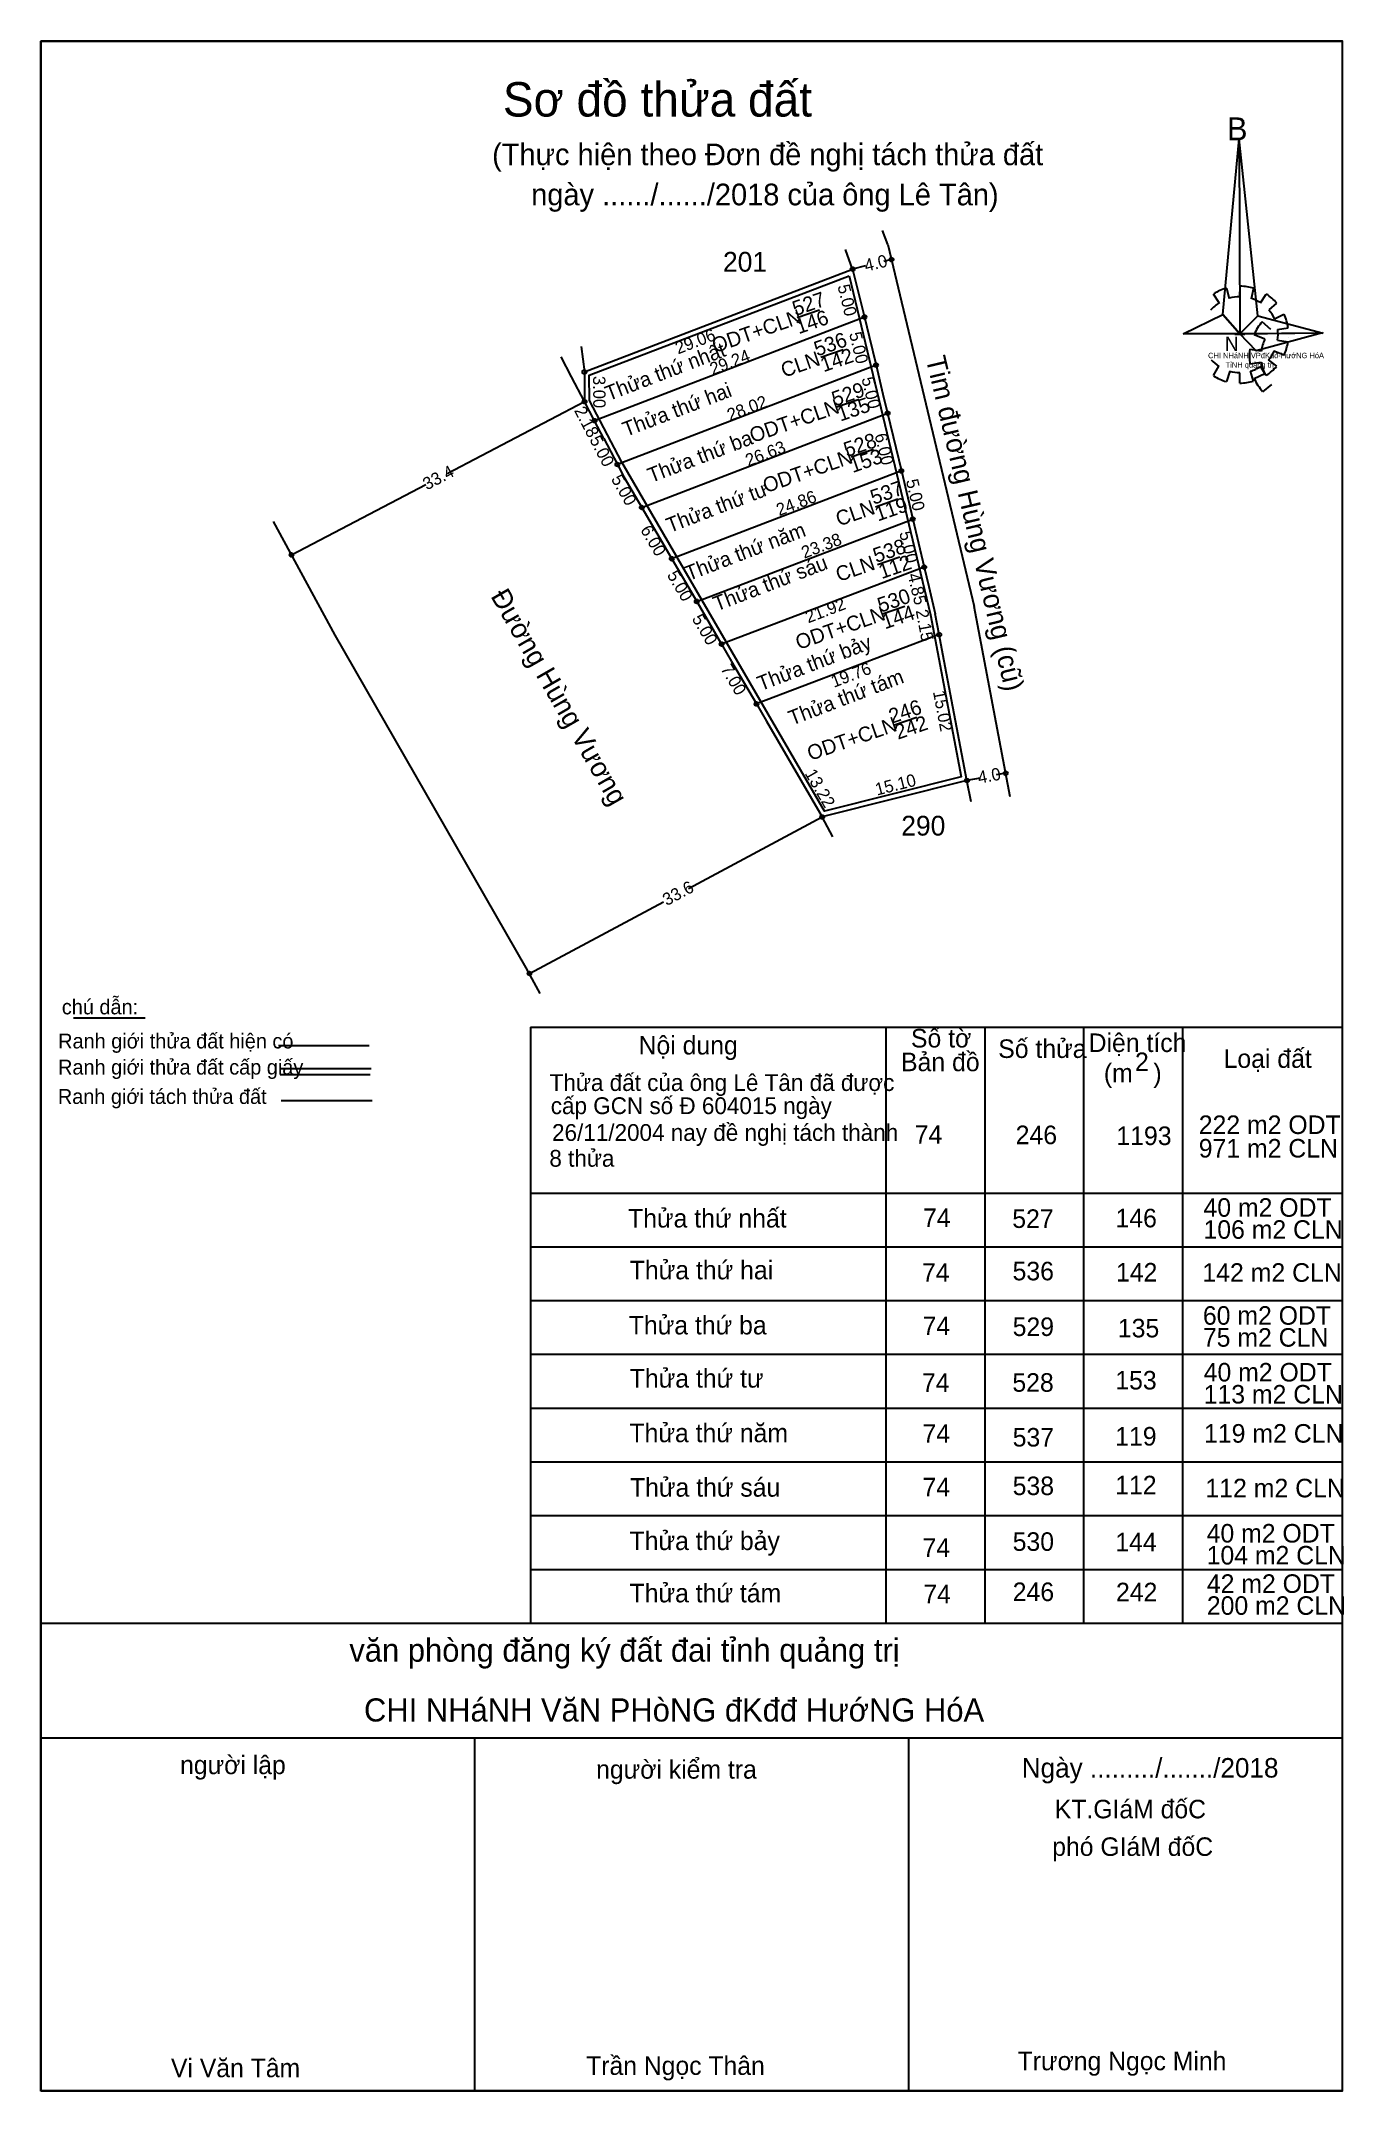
# Model space of a CAD drawing. Extents: x 549542 to 551639, y 1839142 to 1839580.
# Drawn here: x 551139.3 to 551271.1, y 1839147.3 to 1839354.6 of the extents above; entities that cross this region are included whole.
import ezdxf

# ---------------------------------------------------------------- set-up
doc = ezdxf.new("R2010")
doc.units = 0
for name, color, linetype in [('Level 1', 7, 'Continuous'), ('Level 10', 7, 'Continuous'), ('Level 17', 7, 'Continuous'), ('Level 5', 7, 'Continuous'), ('Level 55', 7, 'Continuous'), ('Level 6', 7, 'Continuous'), ('Level 63', 7, 'Continuous'), ('Level 7', 7, 'Continuous')]:
    doc.layers.add(name, color=color, linetype=linetype)

msp = doc.modelspace()

# ---------------------------------------------------------------- texts
at = {"layer": 'Level 1'}
for s, height, p in [('Sơ đồ thửa đất', 3.4796, (551185.98, 1839346.98)), ('B', 2.32, (551259.22, 1839344.58)), ('N', 1.45, (551258.99, 1839323.27)), ('CHI NHáNH VPđKđđ-HướNG HóA', 0.548, (551257.3, 1839322.54)), ('TỉNH quảng trị', 0.5482, (551259.08, 1839321.59)), ('văn phòng đăng ký đất đai tỉnh quảng trị', 2.3393, (551170.45, 1839190.71)), ('CHI NHáNH VăN PHòNG đKđđ HướNG HóA', 2.3392, (551171.93, 1839184.66)), ('người lập', 1.871, (551153.33, 1839179.34)), ('người kiểm tra', 1.8713, (551195.41, 1839178.88)), ('KT.GIáM đốC', 1.8713, (551241.8, 1839174.87)), ('phó GIáM đốC', 1.8713, (551241.54, 1839171.07)), ('Vi Văn Tâm', 1.87, (551152.41, 1839148.69)), ('Trần Ngọc Thân', 1.87, (551194.4, 1839148.92)), ('Trương Ngọc Minh', 1.8713, (551238.04, 1839149.39))]:
    msp.add_text(s, height=height, dxfattribs=at).set_placement(p)
for s, p in [('527', (551215.57, 1839326.79)), ('ODT+CLN', (551207.44, 1839323.05)), ('146', (551215.9, 1839324.96)), ('536', (551217.76, 1839322.71)), ('142', (551218.41, 1839321.11)), ('CLN', (551214.41, 1839320.56)), ('529', (551219.55, 1839317.65)), ('ODT+CLN', (551211.24, 1839313.96)), ('135', (551220.11, 1839316.12)), ('ODT+CLN', (551212.59, 1839308.89)), ('528', (551220.76, 1839312.52)), ('153', (551221.35, 1839310.92)), ('537', (551223.46, 1839307.7)), ('CLN', (551219.96, 1839305.52)), ('119', (551223.91, 1839306.02)), ('538', (551223.73, 1839301.82)), ('CLN', (551219.96, 1839299.9)), ('112', (551224.29, 1839300.19)), ('530', (551224.18, 1839296.79)), ('ODT+CLN', (551215.89, 1839293.03)), ('144', (551224.62, 1839295.11)), ('ODT+CLN', (551217.07, 1839281.81)), ('246', (551225.32, 1839285.56)), ('242', (551225.94, 1839283.95))]:
    msp.add_text(s, height=1.5, rotation=19.0872, dxfattribs=at).set_placement(p)
at = {"layer": 'Level 10'}
for s, p in [('201', (551208.24, 1839331.29)), ('290', (551226.27, 1839274.26))]:
    msp.add_text(s, height=2, dxfattribs=at).set_placement(p)
for s, height, rotation, p in [('4.0', 1.25, 13.8308, (551222.71, 1839331.28)), ('Tim đường Hùng Vương (cũ)', 2, 283.3826, (551228.74, 1839322.51)), ('33.4', 1.25, 27.607, (551178.29, 1839309.16)), ('Đường Hùng Vương', 2, 299.8951, (551184.69, 1839298.48)), ('4.0', 1.25, 10.6902, (551234.14, 1839279.5)), ('33.6', 1.25, 28.1297, (551202.55, 1839267.12))]:
    msp.add_text(s, height=height, rotation=rotation, dxfattribs=at).set_placement(p)
at = {"layer": 'Level 6'}
for s, height, p in [('chú dẫn:', 1.504, (551141.37, 1839256.18)), ('Ranh giới thửa đất hiện có ', 1.5038, (551141, 1839252.73)), ('Nội dung', 1.875, (551199.7, 1839252.12)), ('Số tờ', 1.875, (551227.25, 1839252.83)), ('Số thửa', 1.875, (551236.08, 1839251.77)), ('Diện tích', 1.875, (551245.22, 1839252.37)), ('Ranh giới thửa đất cấp giấy', 1.5038, (551140.99, 1839250.09)), ('Bản đồ', 1.875, (551226.25, 1839250.43)), ('(m   )', 1.875, (551246.76, 1839249.31)), ('2', 1.88, (551249.91, 1839250.44)), ('Loại đất', 1.875, (551258.87, 1839250.77)), ('Thửa đất của ông Lê Tân đã được', 1.7, (551190.71, 1839248.43)), ('Ranh giới tách thửa đất', 1.5038, (551140.97, 1839247.12)), (' cấp GCN số Đ 604015 ngày', 1.7, (551190.19, 1839246.09)), (' 26/11/2004 nay đề nghị tách thành', 1.7, (551190.32, 1839243.38)), ('74', 1.88, (551227.63, 1839243.09)), ('246', 1.88, (551237.84, 1839243.05)), ('1193', 1.88, (551248.02, 1839242.96)), ('222 m2 ODT', 1.875, (551256.36, 1839244.08)), ('971 m2 CLN', 1.875, (551256.36, 1839241.7)), ('8 thửa', 1.7, (551190.68, 1839240.77)), ('Thửa thứ nhất', 1.875, (551198.64, 1839234.62)), ('74', 1.875, (551228.47, 1839234.67)), ('527', 1.875, (551237.5, 1839234.58)), ('146', 1.875, (551247.94, 1839234.64)), ('40 m2 ODT', 1.875, (551256.84, 1839235.71)), ('106 m2 CLN', 1.875, (551256.84, 1839233.48)), ('Thửa thứ hai', 1.875, (551198.81, 1839229.38)), ('74', 1.875, (551228.37, 1839229.14)), ('536', 1.875, (551237.53, 1839229.28)), ('142', 1.875, (551247.99, 1839229.16)), ('142 m2 CLN', 1.88, (551256.72, 1839229.13)), ('60 m2 ODT', 1.875, (551256.78, 1839224.79)), ('Thửa thứ ba', 1.875, (551198.71, 1839223.81)), ('74', 1.875, (551228.43, 1839223.74)), ('529', 1.875, (551237.54, 1839223.65)), ('135', 1.875, (551248.18, 1839223.51)), ('75 m2 CLN', 1.875, (551256.78, 1839222.57)), ('Thửa thứ tư', 1.875, (551198.81, 1839218.43)), ('74', 1.875, (551228.36, 1839218)), ('528', 1.875, (551237.51, 1839218.01)), ('153', 1.875, (551247.92, 1839218.24)), ('40 m2 ODT', 1.875, (551256.86, 1839219.05)), ('113 m2 CLN', 1.875, (551256.86, 1839216.82)), ('Thửa thứ năm', 1.875, (551198.78, 1839212.91)), ('74', 1.875, (551228.42, 1839212.85)), ('537', 1.875, (551237.54, 1839212.47)), ('119', 1.875, (551247.91, 1839212.57)), ('119 m2 CLN', 1.88, (551256.89, 1839212.86)), ('112', 1.875, (551247.91, 1839207.64)), ('Thửa thứ sáu', 1.875, (551198.83, 1839207.4)), ('74', 1.875, (551228.42, 1839207.43)), ('538', 1.875, (551237.54, 1839207.56)), ('112 m2 CLN', 1.88, (551257.03, 1839207.33)), ('Thửa thứ bảy', 1.875, (551198.79, 1839202)), ('530', 1.875, (551237.54, 1839201.92)), ('144', 1.875, (551247.92, 1839201.87)), ('40 m2 ODT', 1.875, (551257.16, 1839202.76)), ('74', 1.875, (551228.42, 1839201.31)), ('104 m2 CLN', 1.875, (551257.16, 1839200.54)), ('42 m2 ODT', 1.875, (551257.18, 1839197.67)), ('Thửa thứ tám', 1.875, (551198.79, 1839196.71)), ('74', 1.875, (551228.5, 1839196.62)), ('246', 1.88, (551237.54, 1839196.84)), ('242', 1.875, (551247.99, 1839196.82)), ('200 m2 CLN', 1.875, (551257.18, 1839195.45)), ('Ngày ........./......./2018', 1.9737, (551238.46, 1839178.99))]:
    msp.add_text(s, height=height, dxfattribs=at).set_placement(p)
at = {"layer": 'Level 63'}
for s, height, rotation, p in [('5.00', 1.25, 283.8972, (551219.81, 1839329.84)), ('Thửa thứ nhất', 1.5, 20.9738, (551196.67, 1839318.2)), ('29.06', 1.25, 20.9738, (551203.7, 1839322.92)), ('5.00', 1.25, 283.5359, (551220.99, 1839325.04)), ('29.24', 1.25, 21.0009, (551207.2, 1839320.81)), ('3.00', 1.25, 270.382, (551195.1, 1839320.74)), ('Thửa thứ hai', 1.5, 20.9738, (551198.43, 1839314.57)), ('5.00', 1.25, 283.5359, (551222.24, 1839320.49)), ('2.18', 1.25, 297.6238, (551193.15, 1839317.26)), ('28.02', 1.25, 21.0155, (551208.95, 1839316.16)), ('5.00', 1.25, 297.5396, (551194.7, 1839314.31)), ('Thửa thứ ba', 1.5, 20.9738, (551200.97, 1839309.91)), ('26.63', 1.25, 20.9943, (551210.8, 1839311.57)), ('6.00', 1.25, 283.3881, (551223.57, 1839314.79)), ('5.00', 1.25, 299.5886, (551196.88, 1839310.32)), ('Thửa thứ tư', 1.5, 20.9738, (551202.85, 1839304.86)), ('24.86', 1.25, 20.9283, (551213.92, 1839306.56)), ('5.00', 1.25, 283.2864, (551226.73, 1839310.16)), ('6.00', 1.25, 300.3252, (551199.84, 1839305.19)), ('Thửa thứ năm', 1.5, 20.9738, (551204.77, 1839300)), ('5.00', 1.25, 283.4244, (551226.06, 1839304.89)), ('23.38', 1.25, 20.8686, (551216.46, 1839302.25)), ('5.00', 1.25, 300.2564, (551202.54, 1839300.62)), ('Thửa thứ sáu', 1.5, 20.9738, (551207.6, 1839296.92)), ('4.85', 1.25, 283.3487, (551226.9, 1839300.65)), ('5.00', 1.25, 300.2564, (551205.05, 1839296.2)), ('21.92', 1.25, 20.8161, (551216.86, 1839295.72)), ('2.15', 1.25, 280.7344, (551227.73, 1839297.01)), ('Thửa thứ bảy', 1.5, 20.9738, (551212.06, 1839288.86)), ('7.00', 1.25, 300.2623, (551207.96, 1839291.13)), ('Thửa thứ tám', 1.5, 20.9738, (551215.21, 1839285.37)), ('19.76', 1.25, 20.7732, (551219.45, 1839289.2)), ('15.02', 1.25, 280.7861, (551229.47, 1839288.81)), ('13.22', 1.25, 300.1909, (551216.47, 1839280.55)), ('15.10', 1.25, 14.1467, (551223.81, 1839278.3))]:
    msp.add_text(s, height=height, rotation=rotation, dxfattribs=at).set_placement(p)
at = {"layer": 'Level 7'}
for s, p in [('(Thực hiện theo Đơn đề nghị tách thửa đất', (551184.89, 1839342.06)), ('ngày ....../....../2018 của ông Lê Tân)', (551188.84, 1839338))]:
    msp.add_text(s, height=2.1931, dxfattribs=at).set_placement(p)

# ---------------------------------------------------------------- linework, layer by layer
at = {"layer": 'Level 1'}
for p, q in [((551260.51, 1839328.75), (551260.54, 1839329.82)), ((551258.43, 1839328.15), (551257.86, 1839329.02)), ((551259.17, 1839329.62), (551259.42, 1839328.59)), ((551261.91, 1839329.62), (551261.65, 1839328.55)), ((551262.61, 1839328.15), (551263.19, 1839329.02)), ((551264.24, 1839328.09), (551263.44, 1839327.42)), ((551262.74, 1839326.24), (551263.63, 1839325.46)), ((551264.01, 1839326.52), (551264.97, 1839326.99)), ((551265.42, 1839325.59), (551264.33, 1839325.42)), ((551260, 1839324.96), (551261.02, 1839324.96)), ((551263.03, 1839324.47), (551261.97, 1839324.91)), ((551264.33, 1839324.36), (551265.42, 1839324.19)), ((551265.42, 1839324.59), (551265.42, 1839324.59)), ((551265.42, 1839324.59), (551265.42, 1839324.59)), ((551257.86, 1839320.8), (551258.4, 1839321.73)), ((551261.51, 1839323.47), (551262.67, 1839323.29)), ((551262.67, 1839322.11), (551261.51, 1839321.92)), ((551263.19, 1839320.8), (551262.61, 1839321.7)), ((551263.38, 1839322.36), (551264.24, 1839321.73)), ((551265, 1839322.86), (551263.95, 1839323.26)), ((551259.49, 1839321.23), (551259.17, 1839320.2)), ((551260.51, 1839320.03), (551260.51, 1839321.06)), ((551261.56, 1839321.23), (551261.88, 1839320.23)), ((551261.97, 1839320.48), (551263.03, 1839321)), ((551263.73, 1839319.89), (551262.81, 1839319.15)), ((551188.78, 1839254.89), (551270.86, 1839254.89)), ((551188.78, 1839254.89), (551188.78, 1839194.61)), ((551224.71, 1839254.89), (551224.71, 1839194.61)), ((551234.71, 1839254.89), (551234.71, 1839194.61)), ((551244.71, 1839254.89), (551244.71, 1839194.61)), ((551254.71, 1839254.89), (551254.71, 1839194.61)), ((551270.86, 1839254.89), (551270.86, 1839194.61)), ((551188.78, 1839238.11), (551270.85, 1839238.11)), ((551188.78, 1839232.67), (551270.85, 1839232.67)), ((551188.78, 1839227.24), (551270.85, 1839227.24)), ((551188.78, 1839221.8), (551270.85, 1839221.8)), ((551188.78, 1839216.36), (551270.85, 1839216.36)), ((551188.78, 1839210.92), (551270.85, 1839210.92)), ((551188.78, 1839205.49), (551270.85, 1839205.49)), ((551188.78, 1839200.05), (551270.85, 1839200.05)), ((551139.26, 1839194.61), (551270.85, 1839194.61)), ((551139.26, 1839193.48), (551139.26, 1839147.29)), ((551188.78, 1839194.61), (551270.85, 1839194.61)), ((551139.26, 1839183), (551270.85, 1839183)), ((551183.12, 1839183), (551183.12, 1839147.29)), ((551226.99, 1839183), (551226.99, 1839147.29))]:
    msp.add_line(p, q, dxfattribs=at)
for points in [[(551139.26, 1839147.29), (551139.26, 1839354.61), (551270.85, 1839354.61), (551270.85, 1839147.29)], [(551139.26, 1839147.29), (551139.26, 1839354.61), (551270.85, 1839354.61), (551270.85, 1839147.29)], [(551260.44, 1839344.73), (551260.51, 1839324.99), (551258.78, 1839326.95)], [(551260.44, 1839344.73), (551260.51, 1839324.99), (551262.32, 1839326.82)], [(551221, 1839330.88), (551229.22, 1839296.58), (551232.34, 1839280.2), (551218.52, 1839276.72), (551198, 1839312.03), (551194.74, 1839318.27), (551194.72, 1839320.81)], [(551254.77, 1839324.99), (551258.78, 1839326.95), (551260.51, 1839324.99)], [(551268.93, 1839325.06), (551260.51, 1839324.99), (551262.32, 1839326.82)], [(551268.86, 1839325.09), (551262.17, 1839323.29), (551260.51, 1839324.99)]]:
    msp.add_lwpolyline(points, close=True, dxfattribs=at)
for centre in [(551225.29, 1839332.52), (551164.6, 1839302.65), (551236.84, 1839280.57), (551188.67, 1839260.31)]:
    msp.add_circle(centre, 0.2, dxfattribs=at)
for centre, major_axis, start_param, end_param in [((551260.52, 1839324.92), (4.92, 0), 1.279242, 1.563322), ((551260.52, 1839324.92), (3.86, 0), 2.133735, 2.444963), ((551260.52, 1839324.92), (4.92, 0), 1.84956, 2.139009), ((551260.52, 1839324.92), (3.86, 0), 1.569856, 1.856111), ((551260.52, 1839324.92), (3.86, 0), 1.002709, 1.275562), ((551260.52, 1839324.92), (4.92, 0), 0.710562, 0.996872), ((551266.93, 1839322.73), (5.45, 0), 2.439582, 2.724002), ((551260.52, 1839324.92), (3.86, 0), 0.426784, 0.706465), ((551260.52, 1839324.92), (4.92, 0), 0.139051, 0.433933), ((551266.93, 1839322.73), (4.27, 0), 2.723685, 3.015158), ((551260.52, 1839324.92), (3.86, 0), 6.135584, 6.416185), ((551260.52, 1839324.92), (4.92, 0), 5.852303, 6.138396), ((551260.52, 1839324.92), (3.86, 0), 3.860776, 4.132583), ((551266.93, 1839322.73), (5.45, 0), 3.006679, 3.291393), ((551260.52, 1839324.92), (3.86, 0), 4.990871, 5.289332), ((551266.93, 1839322.73), (4.27, 0), 3.2823, 3.561051), ((551260.52, 1839324.92), (4.92, 0), 5.285614, 5.567987), ((551260.52, 1839324.92), (3.86, 0), 5.561373, 5.839514), ((551260.49, 1839324.89), (4.92, 0), 4.147091, 4.436593), ((551260.52, 1839324.92), (3.86, 0), 4.438547, 4.71314), ((551260.52, 1839324.92), (4.92, 0), 4.71301, 4.997611), ((551266.93, 1839322.73), (5.45, 0), 3.569886, 3.856919)]:
    msp.add_ellipse(centre, major_axis=major_axis, ratio=0.995001, start_param=start_param, end_param=end_param, dxfattribs=at)
at = {"layer": 'Level 10'}
for p, q in [((551224.93, 1839334.05), (551224.38, 1839335.45)), ((551224.93, 1839334.05), (551233.64, 1839297.44)), ((551221.35, 1839331.55), (551220.63, 1839333.54)), ((551222.64, 1839331.87), (551221.35, 1839331.55)), ((551225.29, 1839332.52), (551224.5, 1839332.33)), ((551194.22, 1839321.15), (551221.35, 1839331.55)), ((551221.35, 1839331.55), (551222.55, 1839326.7)), ((551222.55, 1839326.7), (551223.03, 1839324.75)), ((551193.9, 1839323.73), (551194.22, 1839321.15)), ((551223.03, 1839324.75), (551223.72, 1839321.84)), ((551192.93, 1839320.65), (551191.88, 1839322.67)), ((551223.72, 1839321.84), (551224.42, 1839318.91)), ((551194.24, 1839318.15), (551192.93, 1839320.65)), ((551180.36, 1839310.89), (551194.24, 1839318.15)), ((551195.25, 1839316.22), (551194.24, 1839318.15)), ((551224.42, 1839318.91), (551224.89, 1839316.98)), ((551196.19, 1839314.43), (551195.25, 1839316.22)), ((551224.89, 1839316.98), (551226.28, 1839311.14)), ((551196.19, 1839314.43), (551197.56, 1839311.79)), ((551197.56, 1839311.79), (551198.21, 1839310.55)), ((551226.28, 1839311.14), (551227.43, 1839306.27)), ((551164.6, 1839302.65), (551178.18, 1839309.75)), ((551198.21, 1839310.55), (551199.03, 1839309.15)), ((551199.03, 1839309.15), (551200.03, 1839307.44)), ((551200.03, 1839307.44), (551203.06, 1839302.26)), ((551169, 1839294.53), (551162.77, 1839306.03)), ((551227.43, 1839306.27), (551228.59, 1839301.41)), ((551203.06, 1839302.26), (551205.58, 1839297.94)), ((551228.59, 1839301.41), (551229.05, 1839299.45)), ((551229.05, 1839299.45), (551229.71, 1839296.69)), ((551205.58, 1839297.94), (551208.1, 1839293.62)), ((551230.11, 1839294.58), (551229.71, 1839296.69)), ((551237.29, 1839278.17), (551233.64, 1839297.44)), ((551188.34, 1839260.89), (551169, 1839294.53)), ((551230.49, 1839292.6), (551230.11, 1839294.58)), ((551208.1, 1839293.62), (551209.11, 1839291.88)), ((551232.92, 1839279.83), (551230.49, 1839292.6)), ((551209.11, 1839291.88), (551211.63, 1839287.57)), ((551211.63, 1839287.57), (551212.64, 1839285.83)), ((551212.64, 1839285.83), (551218.28, 1839276.14)), ((551234.26, 1839280.08), (551232.92, 1839279.83)), ((551236.84, 1839280.57), (551235.88, 1839280.39)), ((551233.33, 1839277.66), (551232.92, 1839279.83)), ((551204.76, 1839268.91), (551218.28, 1839276.14)), ((551219.36, 1839274.12), (551218.28, 1839276.14)), ((551188.67, 1839260.31), (551202.22, 1839267.55)), ((551189.74, 1839258.28), (551188.34, 1839260.89))]:
    msp.add_line(p, q, dxfattribs=at)
for points in [[(551194.22, 1839321.15), (551194.24, 1839318.15)], [(551232.92, 1839279.83), (551218.28, 1839276.14)]]:
    msp.add_lwpolyline(points, dxfattribs=at)
at = {"layer": 'Level 17'}
msp.add_line((551142.54, 1839255.83), (551149.79, 1839255.83), dxfattribs=at)
at = {"layer": 'Level 5'}
msp.add_lwpolyline([(551139.27, 1839354.62), (551270.85, 1839354.62), (551270.85, 1839147.3), (551139.27, 1839147.3)], close=True, dxfattribs=at)
at = {"layer": 'Level 55'}
for p, q in [((551222.55, 1839326.7), (551195.25, 1839316.22)), ((551223.72, 1839321.84), (551197.56, 1839311.79)), ((551200.03, 1839307.44), (551224.89, 1839316.98)), ((551226.28, 1839311.14), (551203.06, 1839302.26)), ((551205.58, 1839297.94), (551227.43, 1839306.27)), ((551228.59, 1839301.41), (551208.1, 1839293.62)), ((551230.11, 1839294.58), (551211.63, 1839287.57))]:
    msp.add_line(p, q, dxfattribs=at)
at = {"layer": 'Level 6'}
for p, q in [((551163.27, 1839253.03), (551172.45, 1839253.03)), ((551163.44, 1839250.71), (551172.65, 1839250.71)), ((551163.44, 1839250.09), (551172.57, 1839250.09))]:
    msp.add_line(p, q, dxfattribs=at)
at = {"layer": 'Level 63'}
for p, q in [((551215.73, 1839326.66), (551217.99, 1839327.44)), ((551218.14, 1839322.63), (551220.4, 1839323.41)), ((551219.76, 1839317.62), (551222.02, 1839318.4)), ((551221.22, 1839312.57), (551223.48, 1839313.35)), ((551223.65, 1839307.52), (551225.91, 1839308.3)), ((551223.88, 1839301.68), (551226.14, 1839302.46)), ((551224.37, 1839296.69), (551226.63, 1839297.47)), ((551225.58, 1839285.45), (551227.84, 1839286.23)), ((551163.56, 1839247.45), (551172.77, 1839247.45))]:
    msp.add_line(p, q, dxfattribs=at)
for centre in [(551221.35, 1839331.55), (551222.55, 1839326.7), (551223.72, 1839321.84), (551194.22, 1839321.15), (551194.24, 1839318.15), (551195.25, 1839316.22), (551224.89, 1839316.98), (551197.56, 1839311.79), (551226.28, 1839311.14), (551200.03, 1839307.44), (551227.43, 1839306.27), (551203.06, 1839302.26), (551228.59, 1839301.41), (551205.58, 1839297.94), (551230.11, 1839294.58), (551208.1, 1839293.62), (551211.63, 1839287.57), (551232.92, 1839279.83), (551218.28, 1839276.14)]:
    msp.add_circle(centre, 0.2, dxfattribs=at)

msp.set_redraw_order([(e.dxf.handle, doc.entitydb.next_handle()) for e in msp.query("TEXT MTEXT ATTDEF DIMENSION ARC_DIMENSION")])  # texts and dimensions are drawn at this point

doc.saveas('drawing.dxf')
